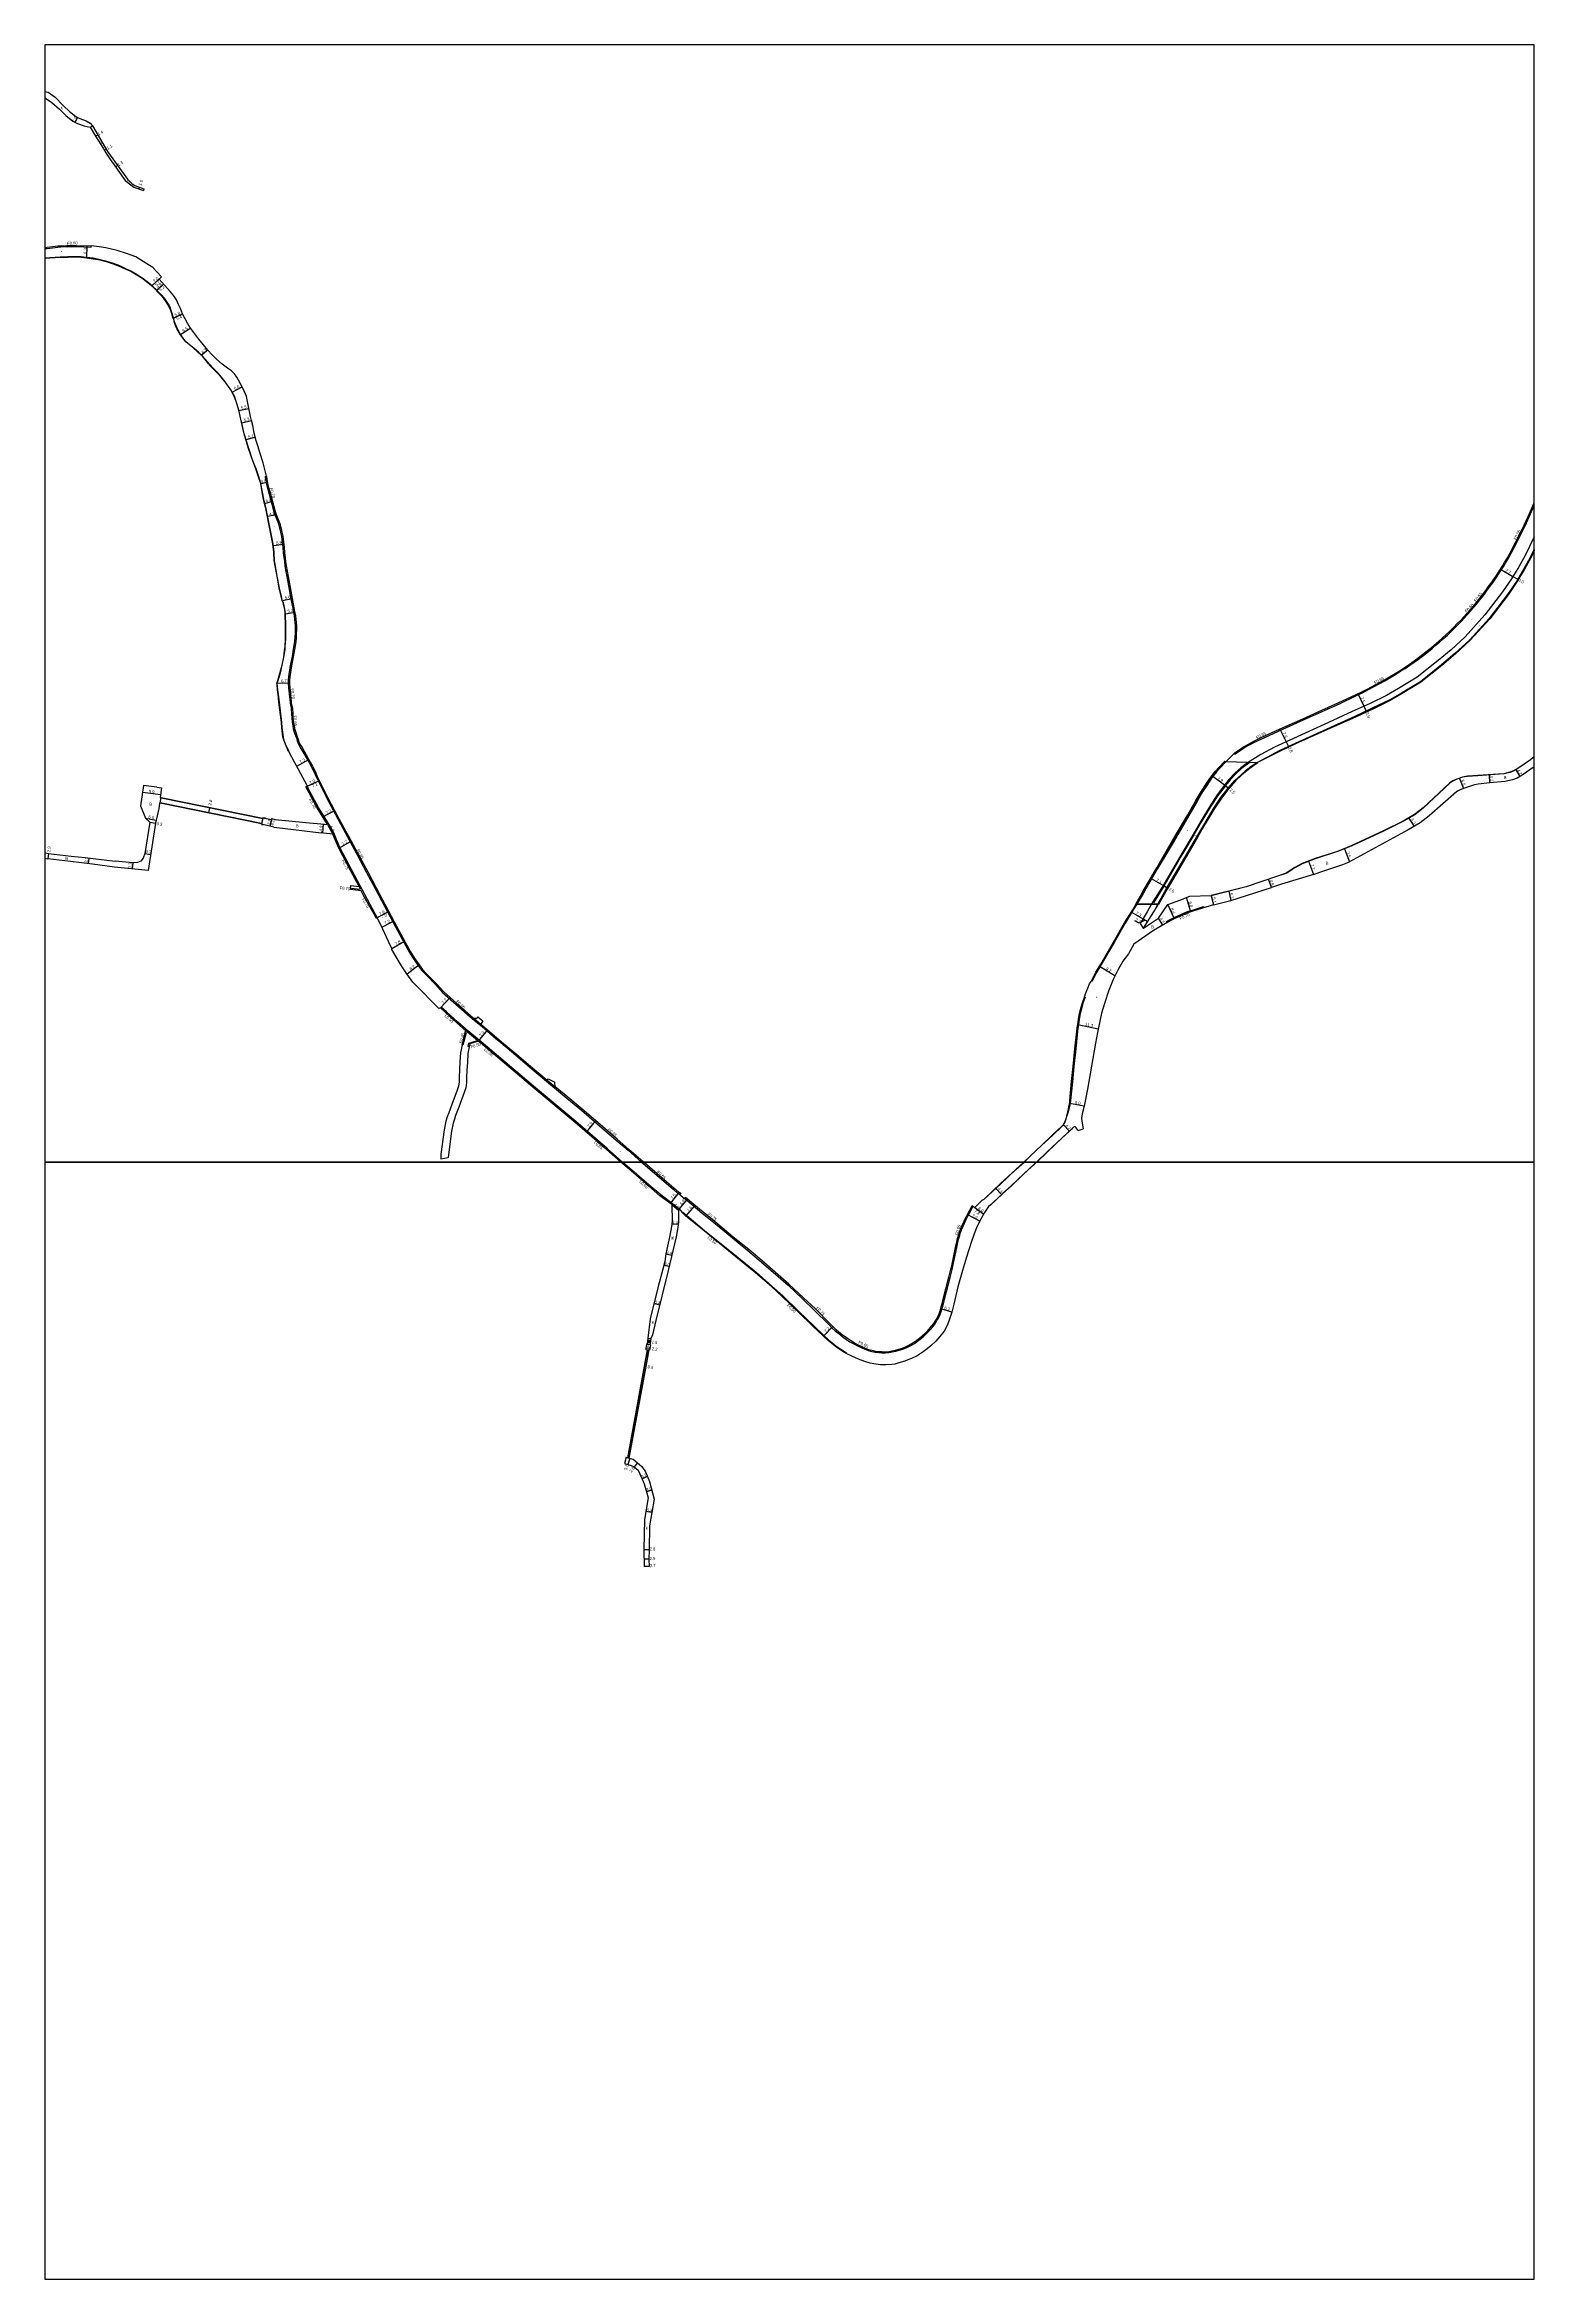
# Model space of a CAD drawing. Header units: metres. Extents: x -4000 to 0, y -102000 to -99000.
# Drawn here: x -800 to 0, y -100200 to -99000 of the extents above; entities that cross this region are included whole.
import ezdxf

# ---------------------------------------------------------------- set-up
doc = ezdxf.new("R2010")
doc.units = ezdxf.units.M
doc.header["$LTSCALE"] = 2.5
for name, color, linetype in [('その他', 7, 'Continuous'), ('側溝・桝', 7, 'Continuous'), ('図郭', 7, 'Continuous'), ('幅員', 7, 'Continuous'), ('歩道・分離帯・安全施設', 7, 'Continuous'), ('舗装', 7, 'Continuous'), ('道路', 7, 'Continuous')]:
    doc.layers.add(name, color=color, linetype=linetype)
doc.styles.get("Standard").update_dxf_attribs({"font": ''})
doc.styles.add('YOKO_DECO', font='')
doc.styles.get('Standard').set_extended_font_data('@MS PGothic')
doc.styles.get('YOKO_DECO').set_extended_font_data('MS PGothic')

msp = doc.modelspace()

# ---------------------------------------------------------------- linework, layer by layer
at = {"layer": 'その他'}
for points in [[(-476, -99694.6), (-476.2, -99696.2), (-476.4, -99697.8)], [(-476.1, -99695.7), (-474.6, -99695.9)], [(-476, -99694.6), (-474.5, -99694.8)], [(-476, -99694.7), (-474.5, -99694.9)], [(-474.5, -99694.8), (-474.7, -99696.4), (-475, -99698)], [(-476.4, -99697.7), (-474.9, -99697.9)], [(-476.4, -99697.8), (-475, -99698)], [(-476.3, -99696.7), (-474.8, -99696.9)]]:
    msp.add_lwpolyline(points, dxfattribs=at)
at = {"layer": '側溝・桝'}
for points in [[(-800, -99109.5), (-798.7, -99109.4), (-793, -99108.7), (-791.3, -99108.6), (-788.1, -99108.4), (-782.9, -99108.4), (-775.1, -99108.7), (-775.1, -99108.1)], [(-667.8, -99354.8), (-668.9, -99345.4), (-669, -99342.9), (-669, -99341.1), (-668.8, -99339.4), (-667.9, -99333.4), (-666.9, -99328.6), (-666.3, -99324.6), (-665.7, -99320.5), (-665.4, -99318.2), (-665.3, -99316.2), (-665.3, -99314.2), (-665.3, -99313.1), (-665.3, -99312), (-665.4, -99310.4), (-665.9, -99306.8), (-666.2, -99304.6), (-667.6, -99297.5), (-669.8, -99285.6), (-670.3, -99282.9), (-670.8, -99280), (-671.1, -99277.6), (-671.4, -99275.4), (-671.7, -99272.9), (-671.9, -99270), (-672.2, -99267.2), (-672.6, -99264.1), (-673.1, -99261.8), (-673.6, -99260.1), (-674.3, -99257.4), (-674.6, -99256.4), (-676.2, -99252.7), (-676.7, -99251), (-678.7, -99243.6), (-680.5, -99236.9), (-681.4, -99232.4), (-681.5, -99231.8), (-680.8, -99231.7)], [(-161.5, -99380.9), (-160.7, -99380.9), (-159.1, -99379.7), (-155.6, -99377.5), (-152.9, -99376), (-150.6, -99374.7), (-146.4, -99372.7), (-142.1, -99370.7), (-133.1, -99366.6), (-124, -99362.6), (-113.9, -99358), (-104.6, -99353.9), (-95.8, -99349.7), (-92, -99347.9), (-89.4, -99346.5), (-80.2, -99341.6), (-78.4, -99340.6), (-74.5, -99338.2), (-71.8, -99336.5), (-69.3, -99335), (-66.8, -99333.2), (-62.2, -99330), (-60.1, -99328.4), (-57.8, -99326.6), (-54.8, -99324.2), (-53.4, -99322.9), (-51, -99320.9), (-49, -99319.1), (-46.7, -99317), (-45.2, -99315.6), (-42.8, -99313.3), (-40.9, -99311.3), (-39, -99309.4), (-37.6, -99307.9), (-36.1, -99306.2), (-34.3, -99304.2), (-32.4, -99302), (-30.9, -99300.2), (-29.3, -99298.2), (-27.9, -99296.5), (-26.8, -99295), (-25.6, -99293.4), (-24.2, -99291.5), (-22.3, -99288.9), (-21.2, -99287.4), (-20.2, -99285.8), (-19.2, -99284.4), (-17.6, -99281.9), (-16.4, -99280), (-15.5, -99278.4), (-13.9, -99275.8), (-12.4, -99273.1), (-9.6, -99267.6), (-7.5, -99263.4), (-5, -99258.4), (-2.8, -99253.6), (0, -99247.4)], [(-667.8, -99354.8), (-667.7, -99356.6), (-667.5, -99359.5), (-667.3, -99361.7), (-667.1, -99363.8), (-666.8, -99365.7), (-666.5, -99367.3), (-665.8, -99369.7), (-665, -99371.9), (-664.3, -99373.6), (-664.5, -99373.7), (-664.1, -99374.7), (-663.5, -99376), (-662.4, -99377.9), (-658, -99385.5), (-656.7, -99387.9), (-655.2, -99390.7), (-654.2, -99393.1), (-652.5, -99396.8), (-648.5, -99404.7), (-645, -99411.1), (-639.9, -99420.8), (-637.4, -99425.4), (-632.4, -99434.7), (-627.1, -99444.5), (-622.6, -99453.2), (-617.5, -99462.6), (-612.9, -99471.4), (-608.1, -99480.3), (-605, -99485.9), (-604.1, -99487.5), (-602.7, -99489.8), (-601.2, -99492), (-597.6, -99497), (-595.2, -99499.5), (-590, -99504.9), (-586.3, -99508.9), (-579.1, -99515.4), (-570.3, -99523.1), (-565.1, -99527.3), (-557.8, -99533.6), (-555.1, -99535.9), (-546.9, -99542.7), (-539.5, -99549), (-530.5, -99556.6), (-526.2, -99560.2), (-519.5, -99565.7), (-511.7, -99572.2), (-503.4, -99579.3), (-493, -99588.2), (-486.7, -99593.7), (-479.4, -99600)], [(-621.4, -99468.7), (-622.5, -99466.7), (-628, -99456.4), (-629.5, -99453.6), (-630.5, -99451.7), (-635, -99443.2), (-641.5, -99431.2), (-643.3, -99426.9), (-644.8, -99423.3), (-647.1, -99419.1), (-653, -99409.6), (-657.4, -99401.4), (-659.1, -99398.3)], [(-635.6, -99453), (-630.4, -99453.5), (-631.1, -99452.1)], [(-197.2, -99471.5), (-197.5, -99470.8), (-195.9, -99469.9), (-193.4, -99468.7), (-186.2, -99465.5), (-183, -99464.5), (-177.6, -99462.8), (-177.4, -99463.5)], [(-489.6, -99600), (-497.9, -99592.8), (-514.7, -99578.2), (-537.4, -99559.3), (-544.6, -99553.2), (-552.7, -99546.4), (-562.1, -99538.4), (-566.7, -99534.6), (-573.6, -99528.9), (-578.2, -99524.9), (-584.2, -99519.4), (-587, -99516.9), (-587.4, -99517.3)], [(-569.3, -99523), (-565.7, -99526)], [(-575.4, -99537.3), (-575.8, -99537.2)], [(-574.1, -99530.5), (-573.7, -99530.6), (-575.4, -99537.3)], [(-567.6, -99534.7), (-574, -99529.4)], [(-572.6, -99538), (-572.2, -99536.1), (-567.6, -99534.7), (-567.1, -99535.1)], [(-530.1, -99556.1), (-525.8, -99559.7)], [(-479.4, -99600), (-478.5, -99600.8), (-470, -99608.1), (-462.5, -99614.5), (-459.9, -99616.9), (-458.9, -99617.2)], [(-463.2, -99622.9), (-459.7, -99625.8)], [(-456.3, -99619.6), (-451.7, -99623.4), (-446.9, -99627.5), (-438.8, -99633.9), (-430.7, -99640.8), (-422.4, -99647.6), (-413.9, -99654.7), (-400.8, -99666.2), (-393, -99673.5), (-386.7, -99679.5), (-378.9, -99687.3), (-377, -99689.2), (-375.4, -99690.7), (-372.7, -99692.9), (-371.2, -99694.1), (-369.3, -99695.4), (-367.6, -99696.6), (-365.5, -99697.7), (-363.4, -99698.7), (-361.5, -99699.7), (-359.6, -99700.5), (-357.8, -99701.2), (-355.8, -99701.7), (-354, -99702.1), (-352.1, -99702.3), (-350.5, -99702.5), (-348.6, -99702.5), (-346.6, -99702.3), (-344.8, -99702), (-342.9, -99701.6), (-341.1, -99701.1), (-339.1, -99700.5), (-337.4, -99699.8), (-335.9, -99699.1), (-334.4, -99698.3), (-332.8, -99697.4), (-331.3, -99696.3), (-329.8, -99695.1), (-328.3, -99693.8), (-326.9, -99692.6), (-325.7, -99691.4), (-324.5, -99690.2), (-323.1, -99688.6), (-322, -99687.1), (-320.8, -99685.2), (-320, -99683.8), (-319.1, -99681.9), (-318.5, -99680.2), (-317.9, -99677.9), (-317.2, -99675.5), (-316.8, -99673.7), (-313.8, -99662), (-312.7, -99657.8), (-312.3, -99655.9), (-309.9, -99645.1), (-309.6, -99643.3), (-309.1, -99641.1), (-308.6, -99639.4), (-308.3, -99638.4), (-307.6, -99636.5), (-306.8, -99634.5), (-306, -99632.8), (-305.3, -99631.2), (-304.5, -99629.6), (-303.3, -99627.5), (-301.8, -99624.5), (-301.4, -99623.7)], [(-457.4, -99627.1), (-457.2, -99626.9), (-455.2, -99628.7), (-445.6, -99636.7), (-430.5, -99648.9), (-421.7, -99656.1)], [(-422, -99656.5), (-421.7, -99656.1), (-417.9, -99659.2), (-409.4, -99666.6), (-403.6, -99671.9), (-395.1, -99680.1), (-387, -99687.9), (-381.5, -99693.1), (-379, -99695.5), (-377, -99697.1), (-374.4, -99699.2), (-371, -99701.4), (-369.3, -99702.5), (-369.6, -99702.9)]]:
    msp.add_lwpolyline(points, dxfattribs=at)
for points, elevation in [([(-648.1, -99418.7), (-645.2, -99424)], -78.9), ([(-572.1, -99538.1), (-572.6, -99538)], 76.1), ([(-459.3, -99625.3), (-462.8, -99622.4), (-469.1, -99617.7), (-475.4, -99612.4), (-483.4, -99605.4), (-489.6, -99600)], -72)]:
    msp.add_lwpolyline(points, dxfattribs=dict(at, elevation=elevation))
at = {"layer": '図郭'}
for points in [[(-800, -99600), (0, -99600), (0, -99000), (-800, -99000)], [(-800, -100200), (0, -100200), (0, -99600), (-800, -99600)]]:
    msp.add_lwpolyline(points, close=True, dxfattribs=at)
at = {"layer": '幅員'}
for points in [[(-783.6, -99041.7), (-782.3, -99039.1)], [(-771.5, -99048.5), (-772.7, -99049.2)], [(-766.9, -99056.2), (-767.9, -99056.7)], [(-760.8, -99064.8), (-761.9, -99065.6)], [(-749.2, -99076.5), (-749.5, -99077.4)], [(-777.3, -99114.3), (-777.1, -99108)], [(-737.3, -99124.6), (-742.4, -99129.5)], [(-738.6, -99125.9), (-742.4, -99129.5)], [(-740, -99132.1), (-736.2, -99128.6)], [(-739.8, -99131.8), (-736.2, -99128.6)], [(-731.1, -99146.9), (-725.9, -99144.5)], [(-730.8, -99146.8), (-725.8, -99144.5)], [(-727, -99155.7), (-721.6, -99152.1)], [(-712.4, -99164), (-715.7, -99166.7)], [(-699.3, -99186.6), (-694, -99183.7)], [(-695.7, -99196.4), (-690.3, -99195.3)], [(-694.2, -99203), (-689, -99201.8)], [(-691.8, -99212.1), (-686.9, -99210.8)], [(-684, -99235.6), (-680.2, -99234.9)], [(-681.8, -99246.3), (-677.6, -99245.1)], [(-675.5, -99252.4), (-680.2, -99253.4)], [(-677.2, -99268.9), (-671.4, -99268.3)], [(-18.1, -99281.6), (-11.5, -99285.5)], [(-11.5, -99285.5), (-8.9, -99287.1)], [(-672.4, -99298.4), (-666.9, -99297.4)], [(-670.7, -99305.6), (-665.5, -99304.7)], [(-675.1, -99342.9), (-668.4, -99342.6)], [(-94.7, -99348.4), (-91.6, -99355.3)], [(-91.6, -99355.3), (-90.3, -99357.9)], [(-136.6, -99367.5), (-133.3, -99374.4)], [(-664.6, -99387.5), (-658.2, -99383.8)], [(-133.3, -99374.4), (-132.1, -99376.9)], [(-659.7, -99398.6), (-652.5, -99395.2)], [(-658.9, -99398.2), (-652.5, -99395.2)], [(-166.3, -99397.6), (-172.6, -99392.9)], [(-40.1, -99394), (-38, -99399.5)], [(-23.8, -99396.3), (-24.1, -99392.2)], [(-9.9, -99389.4), (-7.7, -99392.9)], [(-737.7, -99402.9), (-747.5, -99401.6)], [(-745.9, -99415.3), (-740.1, -99416.5)], [(-743.6, -99417.5), (-740.4, -99418.1)], [(-711.4, -99409.8), (-712, -99412.5)], [(-678.1, -99415.6), (-679.1, -99419.7)], [(-678.2, -99416), (-679.1, -99419.7)], [(-650.4, -99418.5), (-650.8, -99423.4)], [(-650.6, -99414.7), (-644.2, -99411.3)], [(-648.1, -99418.7), (-645.2, -99424)], [(-67.3, -99415.3), (-64.6, -99419.9)], [(-642.1, -99431.5), (-635.4, -99427.8)], [(-102, -99431.9), (-99.2, -99438.8)], [(-798, -99434.3), (-798.4, -99437.2)], [(-776.4, -99439.9), (-776.1, -99436.8)], [(-752.7, -99439.3), (-753, -99442.6)], [(-746.3, -99434.4), (-743.1, -99434.9)], [(-121.2, -99438.5), (-118.5, -99445.7)], [(-199.4, -99451.5), (-205.5, -99448)], [(-164.1, -99454.6), (-162.9, -99459.6)], [(-141.2, -99452.6), (-142.7, -99448.2)], [(-621.9, -99469), (-615.2, -99465.5)], [(-621.4, -99468.7), (-615.2, -99465.5)], [(-210.2, -99469.5), (-216.5, -99465.8)], [(-193.2, -99469.4), (-196.9, -99461.8)], [(-184.4, -99465.7), (-186.8, -99458)], [(-173.6, -99457), (-172.3, -99461.9)], [(-618.9, -99473.9), (-612.6, -99470.6)], [(-209, -99470.2), (-212.3, -99471.8), (-214.5, -99470.5)], [(-207.9, -99470.9), (-210.2, -99469.5)], [(-199.6, -99472.9), (-201.9, -99469)], [(-613.6, -99485.3), (-606.7, -99481.4)], [(-598.9, -99494.1), (-605.4, -99499.1)], [(-225.2, -99500), (-233.6, -99495)], [(-587.4, -99517.3), (-582.2, -99511.7)], [(-245.2, -99526.2), (-234.2, -99528.5)], [(-567.1, -99535.1), (-562, -99529.1)], [(-241.7, -99570), (-249.6, -99568.6)], [(-509.1, -99583.9), (-504, -99577.9)], [(-252.9, -99580.1), (-249.7, -99583.4)], [(-459.5, -99616.3), (-464, -99622.3)], [(-463.2, -99622.9), (-459.7, -99625.8)], [(-459.1, -99625.1), (-454.8, -99619.9)], [(-455.6, -99629), (-450.7, -99623.3)], [(-301.9, -99623.3), (-295.7, -99628)], [(-286.1, -99617.5), (-289.2, -99614.2)], [(-459.8, -99633.6), (-463.2, -99633.4)], [(-297.8, -99631.8), (-304.5, -99628.2)], [(-300.5, -99624.4), (-295.7, -99628)], [(-464.6, -99656.2), (-467.5, -99655.5)], [(-466.5, -99649.4), (-463.2, -99650.1)], [(-469.6, -99676.8), (-472.8, -99676)], [(-312.9, -99680.6), (-318.8, -99678.9)], [(-381.8, -99693.5), (-376.7, -99688.4)], [(-475, -99700.2), (-477.1, -99699.9)], [(-476.2, -99696.2), (-474.7, -99696.4)], [(-477.2, -99709.8), (-477.8, -99709.7)], [(-485.8, -99759.1), (-486.8, -99762.4)], [(-481.6, -99761.5), (-483.4, -99763.7)], [(-476.2, -99768.9), (-479.2, -99770.1)], [(-473.9, -99776.3), (-476.8, -99777.1)], [(-473.9, -99788.2), (-477.1, -99787.6)], [(-475.4, -99808.2), (-478.2, -99808.2)], [(-475.6, -99813.3), (-478.1, -99813.3)], [(-478.1, -99817.2), (-475.4, -99817)]]:
    msp.add_lwpolyline(points, dxfattribs=at)
at = {"layer": '幅員', "elevation": 68.7}
for points in [[(-164.4, -99399.2), (-166.3, -99397.6)], [(-197.3, -99452.8), (-199.4, -99451.5)]]:
    msp.add_lwpolyline(points, dxfattribs=at)
at = {"layer": '歩道・分離帯・安全施設'}
for points, elevation in [([(-730.7, -99147.4), (-731.4, -99144.9), (-732, -99142.7), (-732.7, -99141), (-733.5, -99139.4), (-734.5, -99137.8), (-735.7, -99136.1), (-737.3, -99134.4), (-738.8, -99132.9), (-741.9, -99130), (-744.4, -99128), (-747.3, -99125.8), (-750.5, -99123.7), (-753.8, -99121.8), (-756.9, -99120.3), (-759.8, -99119.1), (-763.1, -99117.8), (-766.8, -99116.6), (-770.2, -99115.8), (-774, -99115.1), (-777.4, -99114.6), (-780.5, -99114.3), (-784, -99114.1), (-787.6, -99114.2), (-791.7, -99114.3), (-800, -99114.8)], 81.9), ([(-724.4, -99159.3), (-727.1, -99155.8), (-729, -99152.4), (-729.5, -99151.1), (-730.4, -99148.9)], 81.9), ([(-711.9, -99171.5), (-713.8, -99169.1), (-715.3, -99167.3), (-717.5, -99165.3), (-720.6, -99162.5), (-724, -99159.8)], 81.7), ([(-684, -99235.7), (-685.3, -99231.5), (-686.6, -99227.8), (-688.3, -99223.4), (-690.5, -99216.8), (-692.8, -99209), (-694.5, -99202), (-695.6, -99197), (-696.6, -99193.2), (-697.4, -99191.1), (-698.2, -99188.9), (-700.1, -99185.3), (-701.3, -99183.5), (-703.1, -99181), (-705.2, -99178.5), (-707, -99176.5), (-709.5, -99174.1), (-711.6, -99172)], 81.7), ([(-681.4, -99248.5), (-682.5, -99244.2), (-684, -99235.9)], 81.7), ([(-676.7, -99277.5), (-677, -99272.5), (-677.5, -99268), (-678.7, -99261.8), (-681.3, -99249)], 81.6), ([(0, -99271.6), (-1.9, -99275.5), (-5.3, -99281.7), (-9.4, -99288.4), (-14.1, -99295.5), (-23.9, -99308.4), (-34.4, -99319.8), (-42.4, -99327.2), (-49.6, -99333.4), (-61, -99342.3), (-71, -99348.5), (-77.4, -99352.1), (-86.8, -99356.8), (-96.1, -99361.1), (-109.4, -99367), (-128.3, -99375.5), (-136.5, -99379.4), (-148.6, -99385.5)], 69.8), ([(-672.5, -99298.5), (-673, -99296.2), (-674, -99291.9), (-675.2, -99285.4), (-676.5, -99278)], 81.4), ([(-675.3, -99343.2), (-674, -99339), (-673.1, -99335.7), (-672.5, -99333.2), (-671.6, -99328.9), (-671.2, -99325.3), (-670.9, -99323.3), (-670.7, -99319.1), (-670.7, -99312.1), (-670.9, -99305.6), (-671.1, -99303.2), (-671.5, -99301.4), (-672, -99299.5)], 81.1), ([(-669.1, -99379.6), (-671.1, -99374.8), (-672.1, -99371.7), (-672.7, -99366.8), (-672.9, -99364), (-674.2, -99353), (-674.7, -99349), (-674.9, -99346.4), (-675.1, -99343.5)], 80.7), ([(-166.6, -99385.7), (-169.2, -99388.4), (-171.2, -99390.5), (-172.3, -99392), (-173.5, -99393.6), (-174.1, -99394.5), (-176.1, -99397.5), (-181, -99405.5), (-186.8, -99415.4), (-191.4, -99423.2), (-197.8, -99434.2), (-202.3, -99442), (-208.3, -99452.2), (-213.4, -99461.1)], 74.7), ([(-152.8, -99385.4), (-157.2, -99388.7), (-160.3, -99391.5), (-163.4, -99394.8), (-165.9, -99397.9), (-165.9, -99398), (-170, -99403.2), (-174.1, -99409.5), (-178.7, -99417.2), (-182.9, -99424.3), (-188.9, -99434.6), (-199, -99451.8), (-204.6, -99460.9)], 74), ([(-148.6, -99385.5), (-151.5, -99387.5), (-155.2, -99390.2), (-157.4, -99392.1), (-160.6, -99395.3), (-164.3, -99399.3), (-168.2, -99404.4), (-172.3, -99410.6), (-176.9, -99418.3), (-181, -99425.4), (-187, -99435.7), (-193.4, -99446.5), (-197.4, -99453.3), (-201.8, -99461)], 74.1), ([(-213.5, -99461.5), (-215.4, -99464.6), (-219.7, -99471.8), (-225.6, -99482.1), (-232.6, -99494), (-235.1, -99498.3), (-237.7, -99503.1)], 73), ([(-201.8, -99461.1), (-203.1, -99463.4)], 73.2), ([(-241.2, -99511.5), (-242.4, -99514.7), (-243, -99517), (-243.5, -99519), (-244, -99521.1), (-244.4, -99523.4), (-244.8, -99526.2), (-245.1, -99528.1), (-245.3, -99529.9), (-246.3, -99539.3), (-247.3, -99548.7), (-248.1, -99556.9), (-249.1, -99566.9), (-249.3, -99568.4), (-249.6, -99570.2), (-249.9, -99571.6), (-250.3, -99573), (-251.2, -99575.8)], 70.8), ([(-251.6, -99576.9), (-251.7, -99577.3), (-252.3, -99578.8), (-253, -99580), (-253.9, -99580.9), (-258.7, -99585.5), (-264.7, -99591.2), (-270.6, -99596.6), (-274.2, -99600)], 69.1), ([(-248, -99582), (-253.5, -99587.1), (-261.5, -99594.6), (-267.2, -99600)], 69.1), ([(-274.2, -99600), (-278.5, -99604), (-286.6, -99611.6), (-295.4, -99619.9)], 69.2), ([(-267.2, -99600), (-268, -99600.8), (-274.3, -99606.6), (-281, -99612.9), (-285.4, -99616.9), (-292.4, -99623.5)], 69.3), ([(-455.8, -99619.2), (-456.7, -99619.5), (-458.9, -99617.4), (-458.2, -99616.7)], 72.9)]:
    msp.add_lwpolyline(points, dxfattribs=dict(at, elevation=elevation))
for points in [[(0, -99264.3), (-4.9, -99274.3), (-8.3, -99280.4), (-12.3, -99286.9), (-17, -99293.8), (-26.5, -99306.2), (-37.2, -99318), (-44.7, -99325), (-51.6, -99330.7), (-63, -99339.7), (-72.9, -99345.8), (-79.4, -99349.5), (-88.2, -99353.8), (-97.8, -99358.1), (-110.6, -99363.9), (-129.4, -99372.5), (-139.5, -99377.3), (-146.9, -99381.1), (-154.1, -99385.7), (-157.6, -99388.3), (-160.6, -99391.1)], [(0, -99264.3), (-4.9, -99274.3), (-8.3, -99280.4), (-12.3, -99286.9), (-17, -99293.8), (-26.5, -99306.2), (-37.2, -99318), (-44.7, -99325), (-51.6, -99330.7), (-63, -99339.7), (-72.9, -99345.8), (-79.4, -99349.5), (-88.2, -99353.8), (-97.8, -99358.1), (-110.6, -99363.9), (-129.4, -99372.5), (-139.5, -99377.3), (-146.9, -99381.1), (-154.1, -99385.7), (-157.6, -99388.3), (-160.6, -99391.1)], [(0, -99382.2), (-2.1, -99384), (-8.9, -99388.6), (-11.1, -99389.9), (-13.1, -99390.7), (-16.4, -99391.5), (-30.4, -99392.5), (-35.8, -99392.8), (-38.6, -99393.3), (-41.6, -99394.4), (-43.8, -99395.4), (-45.5, -99396.5), (-59.7, -99409.8), (-64.3, -99413.4), (-70.4, -99416.9), (-81, -99422.2), (-98.4, -99430.3), (-105.7, -99433.2), (-117.7, -99437.1), (-124.7, -99439.7), (-128.7, -99441.9), (-133.3, -99444.9), (-137.4, -99446.3), (-154.7, -99452.2), (-173.6, -99456.9)], [(-160.6, -99391.1), (-163.8, -99394.5), (-166.3, -99397.6), (-166.3, -99397.6), (-170.4, -99402.9), (-174.5, -99409.2), (-179.1, -99416.9), (-183.3, -99424.1), (-189.3, -99434.3), (-199.4, -99451.5), (-205.7, -99461.8)], [(-160.6, -99391.1), (-163.8, -99394.5), (-166.3, -99397.6), (-166.3, -99397.6), (-170.4, -99402.9), (-174.5, -99409.2), (-179.1, -99416.9), (-183.3, -99424.1), (-189.3, -99434.3), (-199.4, -99451.5), (-205.7, -99461.8)], [(-738.6, -99410.1), (-738.2, -99407.4)], [(-737.7, -99403.5), (-737.4, -99401.4)], [(-683.6, -99418.7), (-682.7, -99418.9)], [(-681.4, -99415.3), (-682.9, -99415.1)], [(-205.7, -99461.8), (-207.9, -99465.6), (-211.6, -99472), (-210, -99474.4)], [(-205.7, -99461.8), (-207.9, -99465.6), (-211.6, -99472), (-210, -99474.4)]]:
    msp.add_lwpolyline(points, dxfattribs=at)
at = {"layer": '舗装'}
msp.add_lwpolyline([(-775.6, -99044.3), (-774.4, -99043.6)], dxfattribs=at)
for points, elevation in [([(-165.5, -99384.9), (-148.7, -99385.4)], 73.6), ([(-213.4, -99461.5), (-202.2, -99461.5)], 71.9)]:
    msp.add_lwpolyline(points, dxfattribs=dict(at, elevation=elevation))
at = {"layer": '道路'}
for points in [[(-800, -99025.1), (-798.2, -99025.5), (-794.3, -99028.1), (-790.1, -99032.6), (-786.7, -99035.9), (-783.3, -99038.6), (-781.1, -99039.7), (-777.8, -99040.9)], [(-800, -99028.7), (-799.6, -99028.8), (-796.2, -99031), (-792.1, -99034.7), (-788.6, -99038), (-784.9, -99041.1), (-782.3, -99042.4), (-778.8, -99043.6), (-775.6, -99044.3), (-772.7, -99049.2), (-768.6, -99055.5), (-767.1, -99058), (-764, -99062.9), (-763.1, -99063.9), (-760.7, -99067.3), (-756.7, -99073), (-753.8, -99075.3), (-752.1, -99076.5), (-747, -99078.3)], [(-777.8, -99040.9), (-775.5, -99042.2), (-774.4, -99043.6), (-766.2, -99057.4), (-759.6, -99066.5), (-755.6, -99072.2), (-753.2, -99074.5), (-751.6, -99075.6), (-746.7, -99077.4)], [(-746.7, -99077.4), (-747, -99078.3)], [(-648.1, -99418.7), (-653.6, -99409.9), (-658, -99401.7), (-659.7, -99398.6), (-658.9, -99398.2), (-663.8, -99388.9), (-665.8, -99385.2), (-668.5, -99380.3), (-669.3, -99378.5), (-670.3, -99376.5), (-671.2, -99374.2), (-671.5, -99373.3), (-671.8, -99371.6), (-672.4, -99366.7), (-672.7, -99364), (-673.9, -99353), (-674.5, -99348.9), (-674.8, -99346.4), (-675.1, -99342.9), (-673.9, -99339.1), (-673, -99335.7), (-672.4, -99333.2), (-671.5, -99328.9), (-670.9, -99324.7)], [(0, -99382.4), (-2.1, -99384.1), (-8.8, -99388.7), (-11, -99390), (-13, -99390.8), (-16.4, -99391.6), (-30.4, -99392.6), (-35.8, -99392.9), (-38.5, -99393.4), (-41.6, -99394.5), (-43.8, -99395.5), (-45.4, -99396.6), (-59.6, -99409.9), (-64.2, -99413.5), (-70.3, -99417), (-81, -99422.3), (-98.3, -99430.4), (-105.7, -99433.3), (-117.7, -99437.2), (-124.7, -99439.8), (-128.6, -99442), (-133.3, -99445), (-137.3, -99446.4), (-154.7, -99452.3), (-173.6, -99457)], [(0, -99387.8), (-6.5, -99392.2), (-9.2, -99393.9), (-11.8, -99394.8), (-15.8, -99395.7), (-23.8, -99396.3)], [(-739.8, -99398.7), (-747, -99397.8), (-748.5, -99408.8)], [(-739.8, -99398.7), (-737.2, -99399.1), (-737.9, -99404.2), (-737.4, -99404.5)], [(-737.9, -99407.2), (-738.3, -99407.4), (-738.7, -99410.1)], [(-737.9, -99407.2), (-683.5, -99418.3)], [(-737.9, -99407.2), (-683.5, -99418.3)], [(-737.4, -99404.5), (-682.9, -99415.6), (-682.9, -99415.2)], [(-682.9, -99415.6), (-737.4, -99404.5)], [(-23.8, -99396.3), (-30.1, -99397.1), (-32.1, -99397.5), (-37, -99399.1), (-39.4, -99400), (-40.9, -99400.7), (-41.7, -99401.2), (-56.4, -99414.1)], [(-748.5, -99408.8), (-745.9, -99415.3), (-743.6, -99417.5), (-746.3, -99434.4), (-747.1, -99436.8), (-748.3, -99438.4), (-750.2, -99439.2), (-752.7, -99439.3), (-752.7, -99439.3), (-762.1, -99438.4)], [(-738.7, -99410.1), (-740.4, -99418), (-744.4, -99443.4)], [(-676.9, -99420.2), (-683.6, -99418.6), (-683.5, -99418.3)], [(-682.9, -99415.2), (-678.2, -99416)], [(-678.2, -99416), (-678.1, -99415.6), (-676.2, -99416)], [(-676.2, -99416), (-659.8, -99417.7), (-649.7, -99418.6), (-648.1, -99418.7)], [(-56.4, -99414.1), (-61.3, -99417.9), (-67.8, -99421.7), (-99.2, -99438.8)], [(-676.9, -99420.2), (-675.3, -99420.4), (-651.5, -99423.3)], [(-645.2, -99424), (-650.2, -99423.5), (-651.5, -99423.3)], [(-800, -99433.9), (-798, -99434.3)], [(-800, -99436.9), (-798.4, -99437.2)], [(-744.4, -99443.4), (-762.5, -99441.7), (-774.3, -99440.1), (-786.2, -99438.7), (-798.4, -99437.2)], [(-798, -99434.3), (-785.8, -99435.8), (-778.2, -99436.5)], [(-778.2, -99436.5), (-774, -99437), (-762.1, -99438.4)], [(-118.5, -99445.7), (-115.2, -99444.4), (-102.9, -99440.3)], [(-102.9, -99440.3), (-99.2, -99438.8)], [(-172.3, -99461.9), (-162.9, -99459.6), (-141.2, -99452.6)], [(-118.5, -99445.7), (-135.8, -99450.8), (-141.2, -99452.6)], [(-172.3, -99461.9), (-182.8, -99465.2), (-186, -99466.2), (-193.1, -99469.3), (-195.5, -99470.5), (-204.6, -99475.7), (-215, -99483.1)], [(-209.9, -99474.4), (-201.9, -99469), (-196.9, -99461.8)], [(-196.9, -99461.8), (-188.4, -99458.6)], [(-173.6, -99457), (-185.2, -99457.5), (-188.4, -99458.6)], [(-215, -99483.1), (-218, -99488.2), (-221, -99492.2), (-223.5, -99496.6), (-226.1, -99502), (-228.6, -99508.2), (-230.6, -99514.4), (-232.4, -99520.1), (-233.6, -99525.3), (-234.6, -99530.4), (-235.6, -99536.1), (-240, -99560.8), (-241.7, -99570), (-242.9, -99574.2), (-243.1, -99576.6), (-242.9, -99579.2), (-242.2, -99582.1)], [(-575.8, -99537.2), (-576.7, -99541.3), (-577, -99546.2), (-577.2, -99550.4), (-577.4, -99554.6), (-577.4, -99556.9), (-577.8, -99559.2), (-578.5, -99561.4), (-581.3, -99569.1), (-583, -99573.6), (-583.8, -99575.7), (-584.5, -99578.1), (-585.5, -99582.7), (-587.2, -99595.8), (-587.3, -99598.3)], [(-572.1, -99538.1), (-572.7, -99541.8), (-573, -99546.5), (-573.2, -99550.6), (-573.4, -99554.6), (-573.4, -99557.3), (-573.9, -99560.2), (-574.7, -99562.7), (-577.5, -99570.5), (-579.3, -99575), (-580, -99577), (-580.7, -99579.1), (-581.5, -99583.4), (-583.2, -99596.2), (-583.3, -99597.5)], [(-587.3, -99598.3), (-583.3, -99597.5)], [(-463.2, -99622.9), (-469.6, -99618.2), (-475.8, -99612.8), (-483.8, -99605.8), (-490.6, -99600)], [(-463.2, -99622.9), (-463.1, -99632), (-463.3, -99634.7), (-464.2, -99639.5), (-466.5, -99649.4), (-467, -99653.4), (-468, -99657.5), (-470.8, -99667.6)], [(-459.7, -99625.8), (-459.7, -99632.1), (-459.9, -99635.1), (-460.9, -99640.2), (-465.1, -99658.2), (-471.7, -99685.1), (-473.5, -99692.9)], [(-470.8, -99667.6), (-474.9, -99684.3)], [(-476, -99694.6), (-476.2, -99696.2), (-476.4, -99697.8)], [(-474.9, -99684.3), (-476, -99694.6)], [(-473.5, -99692.9), (-474.5, -99694.8), (-474.7, -99696.4), (-475, -99698)], [(-476.4, -99697.8), (-476.8, -99697.8), (-477.1, -99699.9), (-477.2, -99700.7), (-476.2, -99700.9), (-477.8, -99709.7), (-486.8, -99758.8)], [(-486.8, -99758.8), (-477.8, -99709.7), (-476.2, -99700.9)], [(-475, -99698), (-474.6, -99698.1), (-475, -99700.2), (-475.1, -99701), (-475.6, -99700.9), (-477.2, -99709.8), (-486.2, -99759)], [(-475.6, -99700.9), (-477.2, -99709.8), (-486.2, -99759)], [(-487.7, -99758.5), (-488.7, -99761.9), (-485, -99763)], [(-487.7, -99758.5), (-486.8, -99758.8)], [(-486.2, -99759), (-484, -99759.6), (-479.3, -99763.5), (-477.3, -99766.3), (-475.2, -99771.6), (-472.6, -99781), (-475.2, -99795.4), (-475.4, -99808.2), (-475.6, -99813.3), (-475.4, -99817.2)], [(-485, -99763), (-483.4, -99763.7), (-481.3, -99765.4), (-480.3, -99767.5)], [(-480.3, -99767.5), (-478.1, -99772.8)], [(-478.1, -99772.8), (-476.8, -99777.1), (-475.9, -99780.4)], [(-477.9, -99791.9), (-478.2, -99808.1)], [(-475.9, -99780.4), (-477.9, -99791.9)], [(-478.2, -99808.1), (-478.1, -99817.2)], [(-475.4, -99817.2), (-478.1, -99817.2)]]:
    msp.add_lwpolyline(points, dxfattribs=at)
for points, elevation in [([(-800, -99108.9), (-798.7, -99108.8), (-793, -99108.1), (-791.4, -99108), (-788.1, -99107.8), (-782.9, -99107.8), (-775.1, -99108.1)], 80.6), ([(-670.9, -99324.7), (-670.8, -99323.3), (-670.5, -99319.1), (-670.5, -99312.1), (-670.7, -99305.6), (-671, -99303.1), (-671.3, -99301.4), (-672, -99299.4), (-672.4, -99298.4), (-672.9, -99296.1), (-673.9, -99291.9), (-675.1, -99285.4), (-676.4, -99277.9), (-676.5, -99277.5), (-676.8, -99272.5), (-677.3, -99268), (-678.5, -99261.7), (-681.3, -99248.4), (-682.3, -99244.1), (-684, -99235.6), (-685.2, -99231.5), (-686.1, -99228.9), (-686.5, -99227.8), (-688.3, -99223.4), (-690.4, -99216.8), (-692.8, -99209), (-694.2, -99203), (-694.4, -99202), (-695.6, -99197), (-696.6, -99193.2), (-697.3, -99191.1), (-698.1, -99188.8), (-699.3, -99186.6), (-700, -99185.3), (-701.2, -99183.5), (-703.1, -99181), (-705.1, -99178.5), (-706.9, -99176.4), (-709.4, -99173.9), (-711.5, -99171.6), (-713.7, -99169.1), (-715.2, -99167.3), (-717.4, -99165.2), (-720.6, -99162.4), (-724.2, -99159.5), (-727, -99155.7), (-728.7, -99152.4), (-729.4, -99151), (-730.2, -99148.8), (-730.8, -99146.8), (-731.1, -99146.9), (-731.6, -99145), (-732.3, -99142.8), (-732.9, -99141.1), (-733.8, -99139.5), (-734.7, -99138), (-736, -99136.3), (-737.5, -99134.6), (-739, -99133.1), (-740, -99132.1), (-739.8, -99131.8), (-741.9, -99129.9), (-744.3, -99127.9), (-747.2, -99125.7), (-750.4, -99123.5), (-753.7, -99121.6), (-756.7, -99120.1), (-759.6, -99118.8), (-763, -99117.5), (-766.7, -99116.4), (-770.2, -99115.5), (-774, -99114.7), (-777.3, -99114.3), (-780.5, -99114), (-784, -99113.9), (-787.6, -99114), (-791.7, -99114.1), (-800, -99114.6)], 80.7), ([(-696.8, -99178.6), (-698.1, -99176.7), (-699.7, -99175.2), (-701.8, -99173.7), (-704.7, -99171.6), (-707.7, -99168.9), (-710.1, -99166.5), (-712.4, -99164), (-714.7, -99161.1), (-717.2, -99158.1), (-719.3, -99155.3), (-721.5, -99152.4), (-723.3, -99149.6), (-724.5, -99147.2), (-725.9, -99144.5), (-727.1, -99141.7), (-728.1, -99139.6), (-729.3, -99137.1), (-730.3, -99135.4), (-731.3, -99134), (-732.7, -99132.5), (-734.1, -99131), (-738.6, -99125.9), (-737.3, -99124.6), (-742, -99119.7), (-743.7, -99118.6), (-747.2, -99116.4), (-751.1, -99114), (-755.5, -99112.3), (-761.1, -99110.6), (-767.1, -99109.1), (-770.7, -99108.5), (-775.1, -99108.1)], 80.2), ([(-692.5, -99186.7), (-694, -99183.7), (-696.8, -99178.6)], 80.2), ([(-689.5, -99199.6), (-690.4, -99195.1), (-691, -99191.6), (-691.6, -99188.9), (-692.5, -99186.7)], 80.2), ([(-688.3, -99204.5), (-689, -99201.8), (-689.5, -99199.6)], 80.2), ([(-667.2, -99354.8), (-668.2, -99345.3), (-668.3, -99342.9), (-668.3, -99341.2), (-668.1, -99339.5), (-667.2, -99333.5), (-666.3, -99328.7), (-665.6, -99324.7), (-665, -99320.6), (-664.8, -99318.3), (-664.7, -99316.2), (-664.6, -99314.2), (-664.6, -99313.1), (-664.6, -99312), (-664.7, -99310.4), (-665.2, -99306.7), (-665.6, -99304.4), (-666.9, -99297.4), (-669.1, -99285.5), (-669.6, -99282.8), (-670.1, -99279.9), (-670.5, -99277.5), (-670.7, -99275.3), (-671, -99272.8), (-671.2, -99269.9), (-671.5, -99267.1), (-672, -99264), (-672.4, -99261.7), (-672.9, -99259.9), (-673.6, -99257.2), (-674, -99256.1), (-675.5, -99252.4), (-676, -99250.8), (-678.1, -99243.5), (-679.9, -99236.8), (-680.7, -99232.3), (-680.8, -99231.7), (-682.6, -99224.5), (-684.4, -99219), (-685.4, -99216), (-686.4, -99212.7), (-687.5, -99208.6), (-688.3, -99204.5)], 80.2), ([(-251.5, -99576.9), (-250.5, -99573), (-250.1, -99571.6), (-249.9, -99570.2), (-249.5, -99568.3), (-249.4, -99566.9), (-248.5, -99556.8), (-247.6, -99548.7), (-246.7, -99539.2), (-245.7, -99529.8), (-245.5, -99528), (-245.2, -99526.2), (-244.8, -99523.4), (-244.4, -99521.1), (-243.9, -99518.9), (-243.4, -99516.9), (-242.7, -99514.6), (-241.6, -99511.4), (-240.8, -99509.1), (-239.8, -99506.6), (-238.8, -99504.4), (-238, -99503), (-235.4, -99498.1), (-232.8, -99493.8), (-226, -99481.9), (-220, -99471.6), (-215.7, -99464.5), (-213.8, -99461.3), (-213.4, -99461.5), (-209.3, -99454.5), (-202.3, -99442.3), (-198.5, -99436), (-192.2, -99425.3), (-191.5, -99424.1), (-185.6, -99413.9), (-181.3, -99406.6), (-178.2, -99401.2), (-175.6, -99397.2), (-173.7, -99394.5), (-172.1, -99392.3), (-170.7, -99390.5), (-169, -99388.6), (-165.5, -99384.9), (-160.9, -99380.3), (-159.4, -99379.2), (-155.9, -99376.9), (-153.2, -99375.4), (-150.9, -99374.1), (-146.7, -99372.1), (-142.4, -99370.1), (-133.3, -99366), (-124.3, -99362.1), (-114.1, -99357.4), (-104.9, -99353.3), (-96.1, -99349.1), (-92.3, -99347.3), (-89.7, -99346), (-80.5, -99341), (-78.7, -99340), (-74.8, -99337.6), (-72.1, -99336), (-69.7, -99334.4), (-67.1, -99332.6), (-62.6, -99329.5), (-60.5, -99327.9), (-58.2, -99326.1), (-55.2, -99323.7), (-53.8, -99322.4), (-51.4, -99320.4), (-49.5, -99318.7), (-47.2, -99316.6), (-45.6, -99315.1), (-43.3, -99312.8), (-41.4, -99310.9), (-39.5, -99309), (-38.1, -99307.4), (-36.5, -99305.7), (-34.7, -99303.8), (-32.9, -99301.7), (-31.3, -99299.8), (-29.7, -99297.8), (-28.4, -99296.2), (-27.3, -99294.7), (-26, -99293.1), (-24.7, -99291.2), (-22.7, -99288.5), (-21.7, -99287.1), (-20.6, -99285.5), (-19.7, -99284.1), (-18.1, -99281.6), (-16.9, -99279.7), (-16, -99278.1), (-14.4, -99275.5), (-12.9, -99272.8), (-10.1, -99267.3), (-8, -99263.2), (-5.5, -99258.1), (-3.3, -99253.4), (0, -99246)], 68.5), ([(0, -99270.9), (-2.2, -99275.4), (-5.6, -99281.5), (-9.6, -99288.3), (-14.4, -99295.3), (-24.2, -99308.2), (-34.6, -99319.6), (-42.6, -99327), (-49.8, -99333.1), (-61.2, -99342.1), (-71.3, -99348.2), (-77.6, -99351.8), (-87, -99356.3), (-96.3, -99360.8), (-109.5, -99366.7), (-128.4, -99375.2), (-136.7, -99379), (-148.7, -99385.4), (-151.6, -99387.3), (-155.3, -99390.1), (-157.5, -99392), (-160.8, -99395.2), (-164.4, -99399.2), (-168.4, -99404.3), (-172.4, -99410.5), (-177, -99418.2), (-181.2, -99425.3), (-187.2, -99435.6), (-197.3, -99452.8), (-197.5, -99453.2), (-202.2, -99461.5), (-203.7, -99464.2), (-210, -99474.4), (-209.9, -99474.4)], 68.7), ([(-667.2, -99354.8), (-667, -99356.5), (-666.8, -99359.4), (-666.7, -99361.6), (-666.5, -99363.7), (-666.1, -99365.6), (-665.9, -99367.2), (-665.2, -99369.4), (-664.4, -99371.7), (-663.7, -99373.4), (-663.9, -99373.4), (-663.5, -99374.4), (-662.9, -99375.7), (-661.8, -99377.5), (-657.5, -99385.2), (-656.1, -99387.5), (-654.6, -99390.4), (-653.6, -99392.9), (-651.9, -99396.5), (-647.9, -99404.4), (-644.5, -99410.8), (-639.4, -99420.5), (-636.8, -99425.1), (-631.8, -99434.4), (-626.5, -99444.2), (-622, -99452.8), (-616.9, -99462.3), (-612.3, -99471.1), (-607.5, -99480), (-604.4, -99485.5), (-603.5, -99487.2), (-602.1, -99489.4), (-600.6, -99491.6), (-597.1, -99496.6), (-594.7, -99499.1), (-589.6, -99504.4), (-585.8, -99508.4), (-578.7, -99514.9), (-569.9, -99522.6), (-569.3, -99523)], 80.2), ([(-650.8, -99423), (-651.5, -99422.9)], 78.8), ([(-635.5, -99451.6), (-631.1, -99452.1), (-635.7, -99443.5), (-642.1, -99431.5), (-643.9, -99427.3), (-645.2, -99424)], 78.2), ([(-635.7, -99453.7), (-635.5, -99451.6)], 78.2), ([(-575.8, -99537.2), (-574.1, -99530.5), (-574, -99529.4), (-578.6, -99525.3), (-584.6, -99519.9), (-587.4, -99517.3), (-588.3, -99517.6), (-591.7, -99514.1), (-598, -99507.8), (-602.2, -99503.4), (-605.5, -99499), (-608.4, -99494.7), (-613.6, -99485.9), (-613.6, -99485.3), (-615.3, -99481.6), (-618.4, -99474.9), (-621.4, -99468.7), (-621.9, -99469), (-623.1, -99467), (-628.7, -99456.8), (-630, -99454.3), (-635.7, -99453.7)], 76.2), ([(-567.3, -99522.1), (-567.7, -99522.6), (-568, -99522.8), (-568.2, -99522.9), (-569.3, -99523)], 76.9), ([(-567.3, -99522.1), (-564.7, -99524.2)], 76.9), ([(-564.7, -99524.2), (-565.7, -99526)], 76.9), ([(-565.7, -99526), (-564.7, -99526.8), (-557.3, -99533.1), (-554.6, -99535.4), (-546.4, -99542.2), (-539.1, -99548.5), (-530.1, -99556.1), (-529.6, -99555.4)], 76.3), ([(-490.6, -99600), (-498.3, -99593.3), (-515.1, -99578.7), (-537.8, -99559.8), (-545, -99553.7), (-553.1, -99546.9), (-562.5, -99538.9), (-567.1, -99535.1), (-571.7, -99536.5), (-572.1, -99538.1)], 72.9), ([(-529.6, -99555.4), (-526.1, -99557.2)], 74.8), ([(-478.4, -99600), (-486.3, -99593.2), (-492.6, -99587.7), (-503, -99578.8), (-511.3, -99571.7), (-519, -99565.2), (-525.8, -99559.7), (-526.1, -99557.2)], 72.7), ([(-274, -99600), (-270.5, -99596.7), (-264.6, -99591.2), (-258.6, -99585.6), (-253.8, -99581), (-252.9, -99580.1), (-252.2, -99578.9), (-251.6, -99577.4), (-251.5, -99576.9)], 68.5), ([(-244.9, -99583.1), (-246.2, -99581.4), (-246.4, -99581.2), (-246.6, -99581.1), (-246.9, -99581.1), (-247.1, -99581.1), (-247.4, -99581.3), (-248.1, -99581.9), (-253.6, -99587.1), (-261.6, -99594.6), (-267.3, -99600)], 68.7), ([(-244.9, -99583.1), (-242.2, -99582.1)], 68.7), ([(-267.3, -99600), (-268.1, -99600.7), (-274.3, -99606.5), (-281, -99612.8), (-285.4, -99616.9), (-292.5, -99623.4), (-293.1, -99623.9), (-295.2, -99627.2), (-297.2, -99630.7), (-299.2, -99634.5), (-300.8, -99638.5), (-302.5, -99643.2), (-305, -99651.1), (-307.1, -99658.3), (-309.6, -99667.1), (-311.7, -99676.3), (-312.9, -99680.6), (-314.1, -99684.4), (-315.2, -99687.4), (-317, -99690.8), (-319.2, -99693.7), (-321.5, -99696.3), (-324.1, -99698.7), (-326.1, -99700.3), (-328.3, -99702), (-331.5, -99704), (-334.5, -99705.5), (-336.4, -99706.3), (-338.1, -99707), (-341.2, -99707.9), (-343.4, -99708.5), (-345.1, -99708.8), (-348.2, -99708.9), (-351.1, -99708.9), (-353.6, -99708.6), (-356.7, -99708), (-359.5, -99707.2), (-363, -99705.8), (-366.5, -99704.3), (-369.6, -99702.9)], 68.6), ([(-300.5, -99624.4), (-296.3, -99620.3), (-296.2, -99620.4), (-295.4, -99620), (-286.5, -99611.7), (-278.4, -99604.1), (-274, -99600)], 68.5), ([(-365.2, -99697.1), (-367.2, -99695.9), (-368.9, -99694.8), (-370.7, -99693.5), (-372.3, -99692.4), (-374.9, -99690.2), (-376.4, -99688.7), (-378.4, -99686.8), (-386.1, -99678.9), (-392.5, -99672.9), (-400.3, -99665.6), (-413.4, -99654.1), (-421.9, -99647), (-430.2, -99640.3), (-438.4, -99633.3), (-446.4, -99626.9), (-451.3, -99622.8), (-455.9, -99619), (-456.5, -99619.7), (-459, -99617.4), (-458.9, -99617.3), (-458.4, -99616.7), (-459.5, -99616.3), (-462.1, -99614), (-469.6, -99607.6), (-478, -99600.3), (-478.4, -99600)], 70.3), ([(-365.2, -99697.1), (-363.1, -99698.1), (-361.2, -99699.1), (-359.4, -99699.9), (-357.6, -99700.6), (-355.7, -99701.1), (-353.9, -99701.5), (-352.1, -99701.7), (-350.4, -99701.8), (-348.6, -99701.9), (-346.7, -99701.7), (-345, -99701.4), (-343.1, -99701), (-341.2, -99700.5), (-339.3, -99699.9), (-337.7, -99699.2), (-336.2, -99698.5), (-334.7, -99697.7), (-333.2, -99696.8), (-331.6, -99695.7), (-330.2, -99694.6), (-328.7, -99693.4), (-327.4, -99692.1), (-326.1, -99691), (-325, -99689.8), (-323.7, -99688.2), (-322.5, -99686.7), (-321.3, -99684.8), (-320.5, -99683.5), (-319.7, -99681.6), (-319.1, -99680), (-318.5, -99677.8), (-317.9, -99675.3), (-317.4, -99673.6), (-314.4, -99661.8), (-313.3, -99657.6), (-312.9, -99655.8), (-310.6, -99645), (-310.2, -99643.1), (-309.7, -99641), (-309.2, -99639.3), (-308.9, -99638.2), (-308.2, -99636.3), (-307.4, -99634.3), (-306.6, -99632.6), (-305.9, -99630.9), (-305, -99629.3), (-303.9, -99627.1), (-302.3, -99624.2), (-301.9, -99623.3), (-300.5, -99624.4)], 70.3), ([(-369.6, -99702.9), (-371.3, -99701.8), (-374.6, -99699.6), (-377.3, -99697.5), (-379.3, -99695.8), (-381.8, -99693.5), (-387.3, -99688.3), (-395.4, -99680.5), (-404, -99672.3), (-409.7, -99666.9), (-418.3, -99659.6), (-422, -99656.5), (-430.8, -99649.3), (-445.9, -99637), (-455.6, -99629), (-457.5, -99627.3), (-457.4, -99627.1), (-459.1, -99625.1), (-459.7, -99625.8)], 70.3)]:
    msp.add_lwpolyline(points, dxfattribs=dict(at, elevation=elevation))
for points, elevation in [([(-191.5, -99424.1), (-192.2, -99425.3), (-198.5, -99436), (-202.3, -99442.3), (-209.3, -99454.5), (-213.4, -99461.5), (-213.9, -99461.2), (-209.8, -99454.2), (-202.8, -99442), (-199.1, -99435.7), (-192.8, -99424.9), (-192.1, -99423.8), (-186.1, -99413.6), (-181.9, -99406.3), (-178.7, -99400.9), (-176.1, -99396.8), (-174.2, -99394.1), (-172.6, -99391.9), (-171.2, -99390.1), (-169.5, -99388.1), (-166.2, -99384.7), (-165.5, -99384.9), (-169, -99388.6), (-170.7, -99390.5), (-172.1, -99392.3), (-173.7, -99394.5), (-175.6, -99397.2), (-178.2, -99401.2), (-181.3, -99406.6), (-185.6, -99413.9)], 73.2), ([(-213.4, -99461.5), (-209.3, -99454.5), (-202.3, -99442.3), (-198.5, -99436), (-192.2, -99425.3), (-191.5, -99424.1), (-185.6, -99413.9), (-181.3, -99406.6), (-178.2, -99401.2), (-175.6, -99397.2), (-173.7, -99394.5), (-172.1, -99392.3), (-170.7, -99390.5), (-169, -99388.6), (-165.5, -99384.9), (-148.7, -99385.4), (-151.6, -99387.3), (-155.3, -99390.1), (-157.5, -99392), (-160.8, -99395.2), (-164.4, -99399.2), (-168.4, -99404.3), (-172.4, -99410.5), (-177, -99418.2), (-181.2, -99425.3), (-187.2, -99435.6), (-197.5, -99453.2), (-202.2, -99461.5)], 71.9), ([(-202.2, -99461.5), (-197.5, -99453.2), (-187.2, -99435.6), (-181.2, -99425.3), (-177, -99418.2), (-172.4, -99410.5), (-168.4, -99404.3), (-164.4, -99399.2), (-160.8, -99395.2), (-157.5, -99392), (-155.3, -99390.1), (-151.6, -99387.3), (-148.7, -99385.4), (-148.5, -99385.7), (-151.4, -99387.7), (-155.1, -99390.4), (-157.2, -99392.3), (-160.5, -99395.4), (-164.1, -99399.5), (-168, -99404.6), (-172.1, -99410.7), (-176.7, -99418.4), (-180.8, -99425.5), (-186.8, -99435.8), (-197.1, -99453.5), (-201.9, -99461.7)], 72.3)]:
    msp.add_lwpolyline(points, close=True, dxfattribs=dict(at, elevation=elevation))
for points in [[(-683.5, -99418.3), (-737.9, -99407.2), (-737.4, -99404.5), (-682.9, -99415.6)], [(-477.8, -99709.7), (-476.2, -99700.9), (-475.6, -99700.9), (-477.2, -99709.8), (-486.2, -99759), (-486.8, -99758.8)]]:
    msp.add_lwpolyline(points, close=True, dxfattribs=at)

# ---------------------------------------------------------------- texts
at = {"layer": '側溝・桝'}
for s, rotation, p in [('F0.60', 3.2005, (-787.9, -99107.5)), ('F0.70', 285.0287, (-679.2, -99238.2)), ('F0.55', 62.5547, (-9.8, -99266.1)), ('F0.55', 51.3086, (-31.3, -99299.4)), ('F0.65', 46.3851, (-36.3, -99305.1)), ('F0.70', 276.3352, (-667.9, -99345.8)), ('F0.65', 28.1103, (-85.5, -99343.4)), ('F0.65', 274.1092, (-666.5, -99360.3)), ('F0.65', 26.4681, (-148.9, -99372.9)), ('F0.70', 298.0782, (-658.2, -99405.4)), ('F0.65', 298.4763, (-632.6, -99432.5)), ('F0.75', 298.2429, (-640.6, -99438.2)), ('F0.70', 354.4934, (-641.7, -99453.6)), ('F0.70', 298.4669, (-629.7, -99458.8)), ('F0.70', 23.8374, (-190.1, -99470)), ('F0.65', 317.6526, (-579.2, -99514.1)), ('L0.55', 317.8069, (-585.4, -99521.7)), ('F0.45', 75.5463, (-575.9, -99536.4)), ('F0.55', 17.257, (-571, -99539)), ('L0.65', 320.2439, (-564.2, -99539.9)), ('F0.65', 319.256, (-497.8, -99582.9)), ('L0.65', 319.0385, (-505.2, -99589.8)), ('L0.65', 318.8758, (-480.9, -99610.8)), ('F0.65', 319.1242, (-471.5, -99605.7)), ('F0.75', 321.5114, (-444.2, -99628.3)), ('F0.65', 73.813, (-309.5, -99639.4)), ('L0.50', 320.9229, (-444.2, -99640.8)), ('F0.50', 316.3141, (-401.5, -99677.2)), ('F0.75', 316.5543, (-386, -99678.7)), ('F0.65', 332.9048, (-363.2, -99697.3))]:
    msp.add_text(s, height=1.6, rotation=rotation, dxfattribs=at).set_placement(p)
at = {"layer": '幅員'}
for s, rotation, p in [('2.9', 63.1926, (-783.9, -99041.8)), ('1.4', 30.6187, (-771, -99048.9)), ('1.1', 30.6187, (-766.1, -99056.4)), ('1.3', 35.806, (-760.2, -99065.4)), ('1.0', 70.2073, (-748.2, -99075.8)), ('6.3', 87.7642, (-777.5, -99112.4)), ('7.0', 43.5017, (-740.9, -99127.8)), ('5.2', 43.5017, (-740, -99129.7)), ('4.8', 41.3024, (-739, -99131.1)), ('5.2', 41.7018, (-737.8, -99132.4)), ('5.8', 24.4327, (-729.8, -99146)), ('5.4', 24.7423, (-728.9, -99147.9)), ('6.5', 33.4208, (-725.5, -99154.4)), ('4.3', 40.3932, (-715.2, -99166)), ('6.0', 28.5391, (-697.9, -99185.5)), ('5.5', 11.5256, (-694.4, -99195.9)), ('5.3', 13.6171, (-692.9, -99202.4)), ('5.1', 14.6268, (-690.5, -99211.5)), ('3.8', 10.7731, (-683.9, -99235.4)), ('4.4', 15.3598, (-681.1, -99245.8)), ('4.8', 12.0051, (-679.2, -99253)), ('5.8', 5.7521, (-675.6, -99268.5)), ('7.7', 328.7548, (-15.7, -99282.7)), ('3.0', 329.3298, (-8.8, -99287.9)), ('5.6', 10.4716, (-670.9, -99297.9)), ('5.3', 9.5233, (-669.4, -99305.1)), ('6.7', 2.5928, (-673, -99342.5)), ('7.5', 294.3948, (-93.4, -99350.6)), ('2.9', 295.542, (-90.7, -99359)), ('7.6', 295.3597, (-135.2, -99369.7)), ('7.3', 29.7616, (-662.6, -99386)), ('2.8', 294.8663, (-132.3, -99377.5)), ('7.9', 24.9576, (-657.3, -99397.2)), ('7.9', 323.6603, (-170.3, -99394.3)), ('5.9', 290.4883, (-39.4, -99395.1)), ('4.2', 274.34, (-23.8, -99392.6)), ('4.2', 301.9771, (-9.4, -99389.7)), ('9.9', 352.4463, (-744.2, -99401.7)), ('2.8', 78.466, (-710.6, -99408.6)), ('7.1', 24.8152, (-656, -99399)), ('2.5', 319.0857, (-163.8, -99400.5)), ('6.0', 347.9775, (-744.4, -99415.3)), ('3.3', 350.0467, (-740, -99419)), ('3.8', 76.7056, (-679, -99419.1)), ('4.2', 76.7056, (-677.1, -99419.4)), ('4.9', 84.7938, (-651, -99422.5)), ('7.3', 27.8487, (-648.6, -99413.4)), ('6.0', 298.1846, (-647.1, -99420)), ('5.3', 300.0582, (-66.5, -99416.1)), ('2.9', 82.7585, (-797.1, -99433.7)), ('7.7', 28.4763, (-640, -99430)), ('3.1', 83.2098, (-777, -99439.4)), ('3.3', 84.6923, (-753.5, -99442.3)), ('3.3', 350.9372, (-746, -99434)), ('7.7', 290.3418, (-120.2, -99440.5)), ('7.5', 291.925, (-101, -99433.8)), ('7.1', 329.8885, (-203.3, -99449)), ('2.5', 329.6367, (-196.5, -99454)), ('5.1', 283.9483, (-163.6, -99455.7)), ('4.6', 288.5891, (-142.2, -99448.8)), ('7.6', 27.7535, (-619.8, -99467.6)), ('7.0', 27.9109, (-618.7, -99469.3)), ('7.3', 329.3911, (-214.3, -99466.8)), ('8.4', 296.1081, (-195.5, -99464.1)), ('8.0', 287.7834, (-185.8, -99460.4)), ('5.1', 283.9483, (-173, -99458.1)), ('7.2', 27.7535, (-617, -99472.6)), ('2.7', 329.3911, (-214.5, -99470.3)), ('4.5', 299.9338, (-201.3, -99469.4)), ('7.8', 29.2541, (-611.4, -99483.7)), ('8.2', 37.1921, (-603.3, -99497.2)), ('9.7', 329.3512, (-230.3, -99496.6)), ('7.7', 47.6526, (-585.8, -99515.3)), ('11.3', 348.4442, (-241.4, -99526.7)), ('7.9', 49.4202, (-565.6, -99532.9)), ('8.0', 350.0019, (-246.9, -99568.8)), ('7.9', 49.3454, (-507.6, -99581.7)), ('4.7', 313.1762, (-252, -99580.6)), ('7.5', 53.6642, (-462.7, -99620.2)), ('4.6', 320.6094, (-462.3, -99623.3)), ('6.8', 50.5279, (-457.9, -99623.3)), ('7.6', 49.3985, (-454.1, -99627)), ('4.5', 313.0399, (-288.4, -99614.7)), ('3.4', 355.7231, (-463.1, -99633.1)), ('7.6', 331.5505, (-302.1, -99629.2)), ('7.8', 323.1119, (-300.9, -99626.7)), ('6.0', 323.1119, (-298.9, -99625.2)), ('3.4', 346.9865, (-466.3, -99649.1)), ('3.0', 346.9865, (-467.4, -99655.2)), ('3.3', 346.16, (-472.7, -99675.7)), ('6.2', 344.3184, (-317, -99679.1)), ('1.5', 351.853, (-474.1, -99697.4)), ('7.2', 45.1339, (-380.4, -99691.7)), ('2.2', 351.853, (-474.1, -99701)), ('0.6', 349.6157, (-476.3, -99710.7)), ('3.5', 73.5703, (-487.3, -99765.6)), ('2.8', 50.6755, (-484.9, -99766.9)), ('3.2', 21.9283, (-479.3, -99769.8)), ('3.0', 15.0973, (-476.8, -99776.8)), ('3.3', 349.9523, (-477, -99787.4)), ('2.8', 0.8031, (-475.1, -99808.6)), ('2.5', 0.8041, (-475.1, -99813.7)), ('2.7', 3.7251, (-475, -99817.6))]:
    msp.add_text(s, height=1.6, rotation=rotation, dxfattribs=at).set_placement(p)
at = {"layer": '舗装'}
for s, p in [('K', (-791.5, -99034.8)), ('G', (-770.7, -99053.2)), ('G', (-755.9, -99074.3)), ('B', (-16.4, -99394.3)), ('B', (-743.8, -99408.7)), ('B', (-665.1, -99420.3)), ('B', (-788.9, -99437.8)), ('B', (-112, -99440.4)), ('B', (-205.8, -99474.5)), ('K', (-463.4, -99641.7)), ('K', (-474, -99687)), ('K', (-476.6, -99699.7)), ('K', (-477.3, -99797.5))]:
    msp.add_text(s, height=1.6, dxfattribs=at).set_placement(p)
at = {"layer": '舗装', "style": 'YOKO_DECO'}
for p in [(-791.3, -99111.5, 80.5), (-676.8, -99259.4, 80.9), (-33.7, -99309, 68.9), (-29.9, -99312.6, 69), (-186.6, -99422.2, 73), (-182.4, -99425, 73), (-628.2, -99449.9, 78.3), (-235.4, -99511.9, 68.9), (-491.2, -99594.7, 73), (-271.8, -99600.7, 68.6), (-350.2, -99705.9, 69.9)]:
    msp.add_text('A', height=0.75, dxfattribs=at).set_placement(p)

doc.saveas('drawing.dxf')
